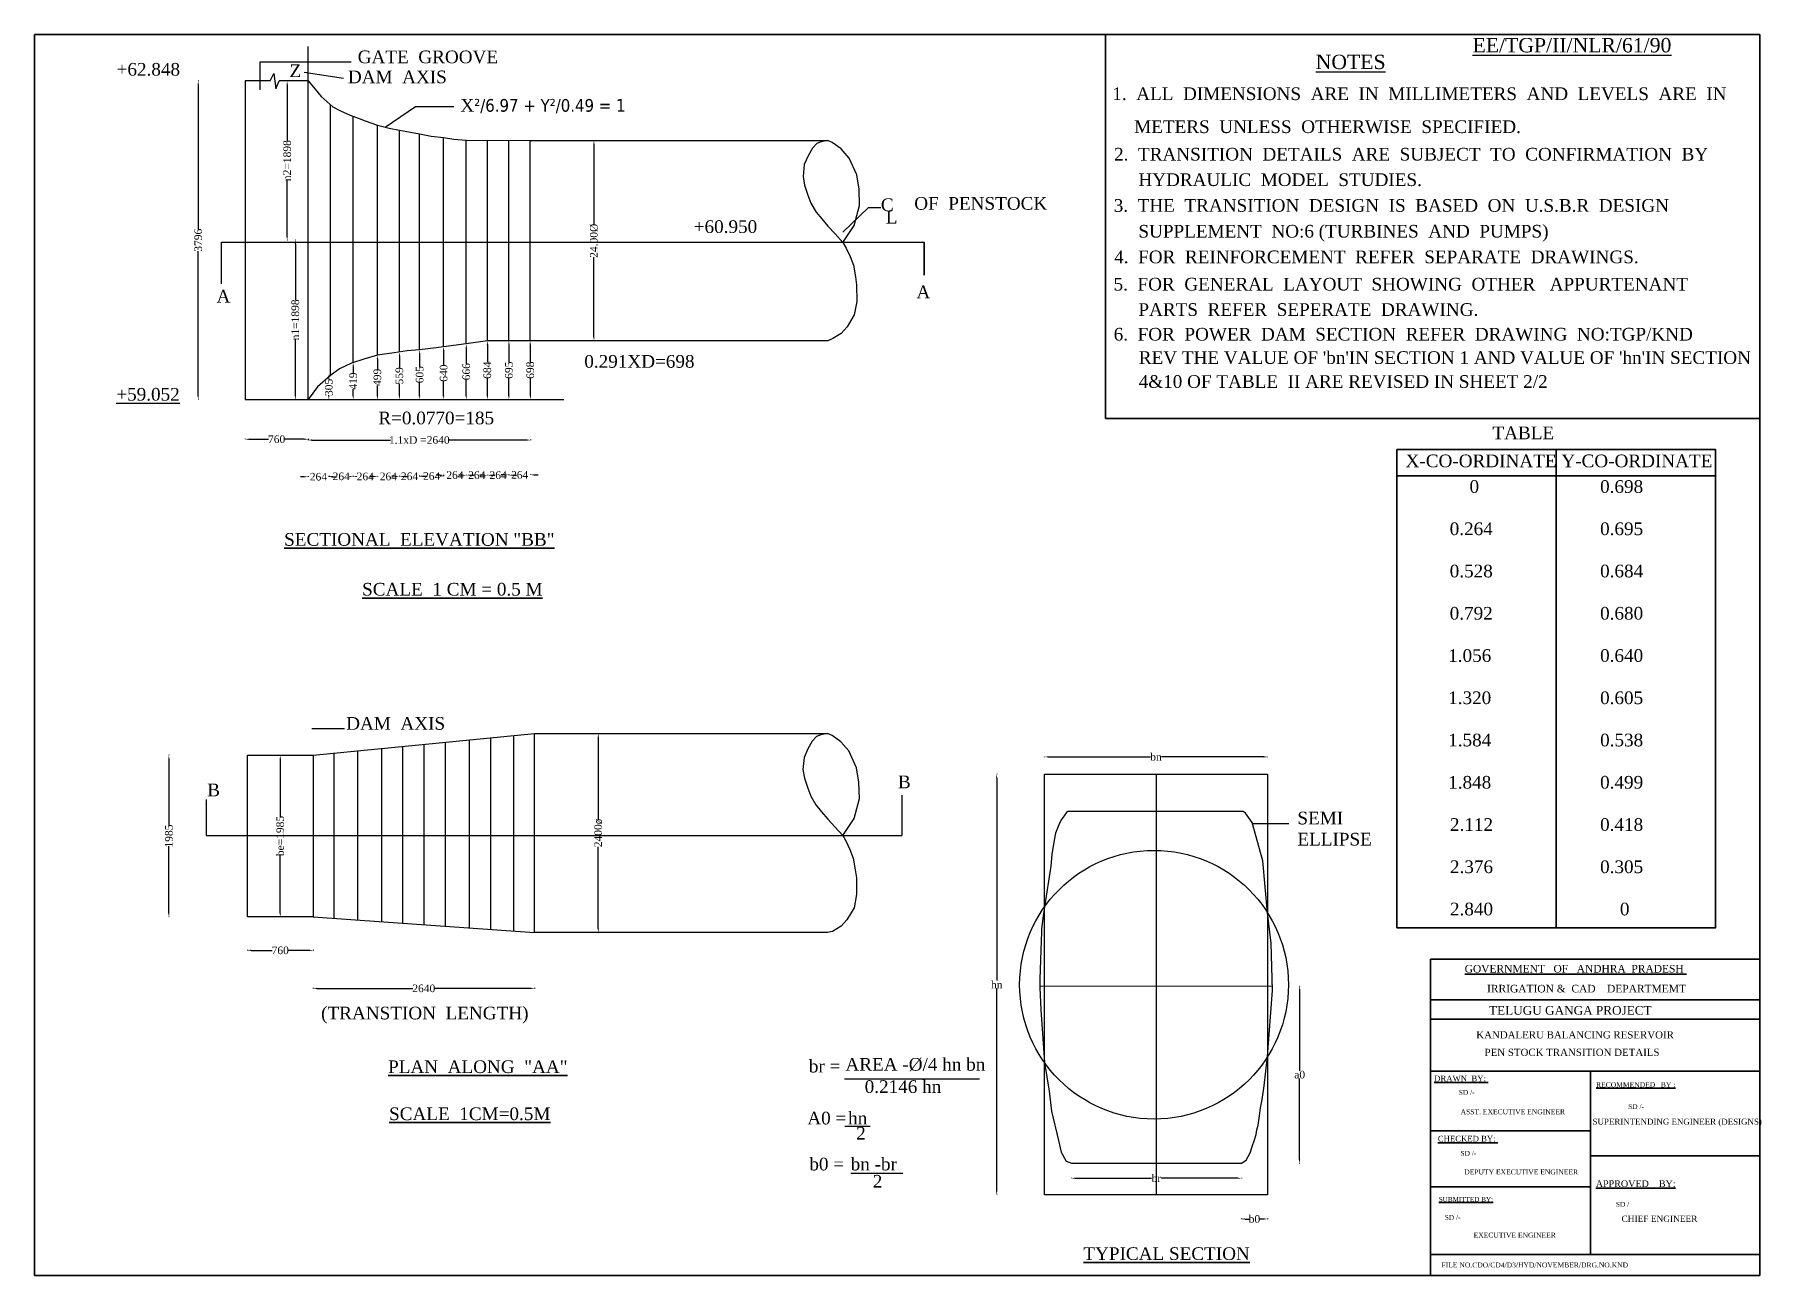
# Model space of a CAD drawing. Header units: millimetres. Extents: x 683 to 21117, y 183 to 14868.
import ezdxf

# ---------------------------------------------------------------- set-up
doc = ezdxf.new("R2010")
doc.units = ezdxf.units.MM
doc.header["$MEASUREMENT"] = 0
for name, color, linetype in [('DIM', 5, 'Continuous'), ('DWG.LINE', 10, 'Continuous'), ('TEXT', 7, 'Continuous')]:
    doc.layers.add(name, color=color, linetype=linetype)
doc.layers.add('TITLE', color=7, linetype='Continuous', lineweight=30)
doc.styles.get("Standard").update_dxf_attribs({"font": 'times.ttf', "height": 90})
doc.dimstyles.get("Standard").update_dxf_attribs({"dimtxt": 90, "dimasz": 45, "dimexe": 0.18, "dimexo": 0.0625, "dimgap": 0.09, "dimtad": 0, "dimtih": 1, "dimtoh": 1, "dimdec": 0, "dimzin": 0, "dimdsep": 46, "dimtxsty": 'Standard', "dimcen": 300, "dimclrd": 5, "dimclre": 5, "dimclrt": 4, "dimadec": 0, "dimazin": 0, "dimtfac": 1, "dimtdec": 0, "dimtofl": 0, "dimtmove": 0, "dimatfit": 3, "dimfxl": 0, "dimtolj": 1, "dimtzin": 0, "dimarcsym": 0})

msp = doc.modelspace()

# ---------------------------------------------------------------- texts
at = {"layer": 'TEXT'}
for s, height, p in [('%%UEE/TGP/II/NLR/61/90', 169.95, (17698.8, 14657.3)), ('%%UNOTES', 169.95, (15842.7, 14459.3)), ('1.  ALL  DIMENSIONS  ARE  IN  MILLIMETERS  AND  LEVELS  ARE  IN', 150, (13435.8, 14092.8)), ('METERS  UNLESS  OTHERWISE  SPECIFIED.', 150, (13694.9, 13702.7)), ('2.  TRANSITION  DETAILS  ARE  SUBJECT  TO  CONFIRMATION  BY', 150, (13457, 13377)), ('     HYDRAULIC  MODEL  STUDIES.', 150, (13461.7, 13075.7)), ('3.  THE  TRANSITION  DESIGN  IS  BASED  ON  U.S.B.R  DESIGN', 150, (13452.8, 12770.5)), ('     SUPPLEMENT  NO:6 (TURBINES  AND  PUMPS)', 150, (13461.7, 12465.5)), ('4.  FOR  REINFORCEMENT  REFER  SEPARATE  DRAWINGS.', 150, (13458.3, 12161.9)), ('5.  FOR  GENERAL  LAYOUT  SHOWING  OTHER   APPURTENANT', 150, (13451.1, 11839)), ('     PARTS  REFER  SEPERATE  DRAWING.', 150, (13461.7, 11538.7)), ('6.  FOR  POWER  DAM  SECTION  REFER  DRAWING  NO:TGP/KND', 150, (13452.2, 11246.8)), ("REV THE VALUE OF 'bn'IN SECTION 1 AND VALUE OF 'hn'IN SECTION  ", 150, (13749.6, 10970)), ('4&10 OF TABLE  II ARE REVISED IN SHEET 2/2', 150, (13748.3, 10687.1)), ('TABLE', 150, (17934.6, 10079.1)), ('    0', 150, (17436.4, 9444.3)), ('0.698', 150, (19208, 9444.3)), ('0.264', 150, (17428.4, 8944.3)), ('0.695', 150, (19208, 8944.3)), ('0.528', 150, (17428.4, 8444.3)), ('0.684', 150, (19208, 8444.3)), ('0.792', 150, (17428.4, 7944.3)), ('0.680', 150, (19208, 7944.3)), ('1.056', 150, (17410.4, 7444.3)), ('0.640', 150, (19208, 7444.3)), ('1.320', 150, (17410.4, 6944.3)), ('0.605', 150, (19208, 6944.3)), ('1.584', 150, (17410.4, 6444.3)), ('0.538', 150, (19208, 6444.3)), ('1.848', 150, (17410.4, 5944.3)), ('0.499', 150, (19208, 5944.3)), ('2.112', 150, (17431.6, 5444.3)), ('0.418', 150, (19208, 5444.3)), ('2.376', 150, (17431.6, 4944.3)), ('0.305', 150, (19208, 4944.3)), ('2.840', 150, (17431.6, 4444.3)), ('    0', 150, (19216, 4444.3))]:
    msp.add_text(s, height=height, dxfattribs=at).set_placement(p)
at = {"layer": 'TEXT', "ltscale": 0.2, "char_height": 150, "attachment_point": 1}
for s, insert in [('+62.848', (1654, 14531.9)), ('Z', (3700.3, 14514.3)), ('GATE  GROOVE', (4506.8, 14678.8)), ('DAM  AXIS', (4390.7, 14441.9)), ('X{\\fTahoma|b0|i0|c0|p34;²/6.97 + Y²/0.49 = 1}', (5722, 14105)), ('\\pi-450,l450,t450;  C', (10584.2, 12928.9)), ('\\pi-450,l450,t450;  OF  PENSTOCK', (10979.3, 12945.1)), ('+60.950', (8483.3, 12670.3)), ('\\pi-450,l450,t450;  L', (10642.3, 12781.5)), ('A', (11118.8, 11897.2)), ('A', (2836.6, 11846.2)), ('0.291XD=698', (7188.2, 11075.2)), ('{\\L+59.052}', (1650.6, 10685.8)), ('R=0.0770=185', (4751.4, 10405.4)), ('DAM  AXIS', (4370.7, 6791.2)), ('B', (2726.4, 6003.1)), ('B', (10900.1, 6098.4)), ('SEMI\\PELLIPSE', (15626.2, 5671.1)), ('(TRANSTION  LENGTH)', (4074.1, 3363.4)), ('br = ', (9845.1, 2735.2)), (' AREA -%%C/4 hn bn', (10221.7, 2756.4)), ('0.2146 hn', (10506, 2492.8)), ('A0 =', (9827.2, 2120.5)), ('hn', (10309.9, 2120.5)), ('2', (10405.8, 1941.7)), ('b0 =', (9851.4, 1576.5)), ('bn -br', (10340.3, 1576.5)), ('2', (10601.3, 1372.5))]:
    msp.add_mtext(s, dxfattribs=dict(at, insert=insert))
at = {"layer": 'TEXT', "ltscale": 0.2, "insert": (16906, 9897.8), "char_height": 150, "width": 5006.484, "attachment_point": 1}
msp.add_mtext('X-CO-ORDINATE Y-CO-ORDINATE', dxfattribs=at)
at = {"layer": 'TITLE', "lineweight": 30}
for s, height, p in [('%%UGOVERNMENT   OF   ANDHRA  PRADESH ', 89.755, (17605.8, 3767.8)), ('IRRIGATION &  CAD    DEPARTMEMT ', 89.755, (17870.6, 3532.5)), ('TELUGU GANGA PROJECT', 103.25, (17894, 3268.2)), ('KANDALERU BALANCING RESERVOIR', 85.216, (17742.8, 2987.6)), ('PEN STOCK TRANSITION DETAILS', 85.216, (17840.9, 2780.8)), ('%%UDRAWN  BY; ', 68.177, (17245, 2479.7)), ('%%URECOMMENDED   BY :', 58.508, (19160.4, 2410.8)), ('SD /-', 57.11, (17536.5, 2320.8)), ('ASST. EXECUTIVE ENGINEER', 58.59, (17557.6, 2090.6)), ('SD /-', 57.11, (19540, 2152.6)), ('SUPERINTENDING ENGINEER (DESIGNS)', 69.809, (19118.8, 1968.1)), ('%%UCHECKED BY: ', 68.177, (17287.9, 1767.3)), ('SD /-', 57.11, (17556.2, 1599.7)), ('DEPUTY EXECUTIVE ENGINEER', 58.59, (17600.5, 1378.3)), ('%%UAPPROVED    BY;', 78.666, (19157.2, 1229.7)), ('%%USUBMITTED BY;', 55.067, (17299.1, 1055.9)), ('SD /', 57.11, (19394.4, 995.8)), ('SD /-', 57.11, (17369.3, 841.1)), ('CHIEF ENGINEER', 73.042, (19461.9, 816.9)), ('EXECUTIVE ENGINEER', 58.59, (17711.7, 631.2)), ('FILE NO.CDO/CD4/D3/HYD/NOVEMBER/DRG.NO.KND', 58.59, (17331.8, 277.9))]:
    msp.add_text(s, height=height, dxfattribs=at).set_placement(p)
at = {"layer": 'TITLE', "ltscale": 0.2, "char_height": 150, "attachment_point": 1}
for s, insert in [('{\\LSECTIONAL  ELEVATION "BB"}', (3636.6, 8968.5)), ('{\\LSCALE  1 CM = 0.5 M}', (4559.2, 8378.8)), ('{\\LPLAN  ALONG  "AA"}', (4866.4, 2728.5)), ('{\\LSCALE  1CM=0.5M}', (4878.1, 2171.4)), ('{\\LTYPICAL SECTION}', (13093.6, 516.3))]:
    msp.add_mtext(s, dxfattribs=dict(at, insert=insert))

# ---------------------------------------------------------------- blocks, each defined once
blk = doc.blocks.new('*D2')
at = {"layer": 'Defpoints', "color": 0, "ltscale": 0.2}
for p in [(3979, 4426), (6599, 4426), (6599, 3580)]:
    blk.add_point(p, dxfattribs=at)
at = {"layer": 'DIM', "color": 5, "lineweight": -2, "ltscale": 0.2}
for p, q in [((3979, 3585), (3979, 3580)), ((4024, 3580), (5160, 3580)), ((6554, 3580), (5418, 3580)), ((6599, 3585), (6599, 3580))]:
    blk.add_line(p, q, dxfattribs=at)
at = {"layer": 'DIM', "color": 5, "ltscale": 0.2}
for points in [[(4024, 3588), (4024, 3573), (3979, 3580)], [(6554, 3588), (6554, 3573), (6599, 3580)]]:
    blk.add_solid(points, dxfattribs=at)
at = {"layer": 'DIM', "color": 4, "ltscale": 0.2, "insert": (5289, 3580), "char_height": 90, "attachment_point": 5}
blk.add_mtext('\\A1;2640', dxfattribs=at)
blk = doc.blocks.new('*D3')
at = {"layer": 'Defpoints', "color": 0, "ltscale": 0.2}
for p in [(3202, 4426), (3979, 4426), (3979, 4030)]:
    blk.add_point(p, dxfattribs=at)
at = {"layer": 'DIM', "color": 5, "lineweight": -2, "ltscale": 0.2}
for p, q in [((3202, 4035), (3202, 4030)), ((3247, 4030), (3496, 4030)), ((3934, 4030), (3685, 4030)), ((3979, 4035), (3979, 4030))]:
    blk.add_line(p, q, dxfattribs=at)
at = {"layer": 'DIM', "color": 5, "ltscale": 0.2}
for points in [[(3247, 4038), (3247, 4023), (3202, 4030)], [(3934, 4038), (3934, 4023), (3979, 4030)]]:
    blk.add_solid(points, dxfattribs=at)
at = {"layer": 'DIM', "color": 4, "ltscale": 0.2, "insert": (3590, 4030), "char_height": 90, "attachment_point": 5}
blk.add_mtext('\\A1;760', dxfattribs=at)
blk = doc.blocks.new('*D4')
at = {"layer": 'Defpoints', "color": 0, "ltscale": 0.2}
for p in [(3202, 6339), (2273, 4426), (3202, 4426)]:
    blk.add_point(p, dxfattribs=at)
at = {"layer": 'DIM', "color": 5, "lineweight": -2, "ltscale": 0.2}
for p, q in [((2278, 6339), (2273, 6339)), ((2273, 6294), (2273, 5503)), ((2273, 4471), (2273, 5262)), ((2278, 4426), (2273, 4426))]:
    blk.add_line(p, q, dxfattribs=at)
at = {"layer": 'DIM', "color": 5, "ltscale": 0.2}
for points in [[(2265, 6294), (2280, 6294), (2273, 6339)], [(2265, 4471), (2280, 4471), (2273, 4426)]]:
    blk.add_solid(points, dxfattribs=at)
at = {"layer": 'DIM', "color": 4, "ltscale": 0.2, "insert": (2273, 5383), "char_height": 90, "attachment_point": 5, "rotation": 90}
blk.add_mtext('\\A1;1985', dxfattribs=at)
blk = doc.blocks.new('*D5')
at = {"layer": 'Defpoints', "color": 0, "ltscale": 0.2}
for p in [(6599, 6595), (7354, 6595), (6599, 4242)]:
    blk.add_point(p, dxfattribs=at)
at = {"layer": 'DIM', "color": 5, "lineweight": -2, "ltscale": 0.2}
for p, q in [((7349, 6595), (7354, 6595)), ((7354, 6550), (7354, 5582)), ((7354, 4287), (7354, 5255)), ((7349, 4242), (7354, 4242))]:
    blk.add_line(p, q, dxfattribs=at)
at = {"layer": 'DIM', "color": 5, "ltscale": 0.2}
for points in [[(7346, 6550), (7361, 6550), (7354, 6595)], [(7346, 4287), (7361, 4287), (7354, 4242)]]:
    blk.add_solid(points, dxfattribs=at)
at = {"layer": 'DIM', "color": 4, "ltscale": 0.2, "insert": (7354, 5419), "char_height": 90, "attachment_point": 5, "rotation": 90}
blk.add_mtext('\\A1;2400{\\fTahoma|b0|i0|c0|p34;ø}', dxfattribs=at)
blk = doc.blocks.new('*D6')
at = {"layer": 'Defpoints', "color": 0, "ltscale": 0.2}
for p in [(12634, 6114), (12068, 1139), (12634, 1139)]:
    blk.add_point(p, dxfattribs=at)
at = {"layer": 'DIM', "color": 5, "lineweight": -2, "ltscale": 0.2}
for p, q in [((12073, 6114), (12068, 6114)), ((12068, 6069), (12068, 3672)), ((12068, 1184), (12068, 3580)), ((12073, 1139), (12068, 1139))]:
    blk.add_line(p, q, dxfattribs=at)
at = {"layer": 'DIM', "color": 5, "ltscale": 0.2}
for points in [[(12060, 6069), (12075, 6069), (12068, 6114)], [(12060, 1184), (12075, 1184), (12068, 1139)]]:
    blk.add_solid(points, dxfattribs=at)
at = {"layer": 'DIM', "color": 4, "ltscale": 0.2, "insert": (12068, 3626), "char_height": 90, "attachment_point": 5}
blk.add_mtext('\\A1;hn', dxfattribs=at)
blk = doc.blocks.new('*D7')
at = {"layer": 'Defpoints', "color": 0, "ltscale": 0.2}
for p in [(12952, 1510), (14963, 1510), (14963, 1333)]:
    blk.add_point(p, dxfattribs=at)
at = {"layer": 'DIM', "color": 5, "lineweight": -2, "ltscale": 0.2}
for p, q in [((12952, 1338), (12952, 1333)), ((12997, 1333), (13901, 1333)), ((14918, 1333), (14014, 1333)), ((14963, 1338), (14963, 1333))]:
    blk.add_line(p, q, dxfattribs=at)
at = {"layer": 'DIM', "color": 5, "ltscale": 0.2}
for points in [[(12997, 1341), (12997, 1326), (12952, 1333)], [(14918, 1341), (14918, 1326), (14963, 1333)]]:
    blk.add_solid(points, dxfattribs=at)
at = {"layer": 'DIM', "color": 4, "ltscale": 0.2, "insert": (13957, 1333), "char_height": 90, "attachment_point": 5}
blk.add_mtext('\\A1;br', dxfattribs=at)
blk = doc.blocks.new('*D8')
at = {"layer": 'Defpoints', "color": 0, "ltscale": 0.2}
for p in [(14963, 1139), (15273, 1139), (14963, 851)]:
    blk.add_point(p, dxfattribs=at)
at = {"layer": 'DIM', "color": 5, "lineweight": -2, "ltscale": 0.2}
for p, q in [((14963, 856), (14963, 851)), ((15008, 851), (15054, 851)), ((15228, 851), (15182, 851)), ((15273, 856), (15273, 851))]:
    blk.add_line(p, q, dxfattribs=at)
at = {"layer": 'DIM', "color": 5, "ltscale": 0.2}
for points in [[(15008, 859), (15008, 844), (14963, 851)], [(15228, 859), (15228, 844), (15273, 851)]]:
    blk.add_solid(points, dxfattribs=at)
at = {"layer": 'DIM', "color": 4, "ltscale": 0.2, "insert": (15118, 851), "char_height": 90, "attachment_point": 5}
blk.add_mtext('\\A1;b0', dxfattribs=at)
blk = doc.blocks.new('*D9')
at = {"layer": 'Defpoints', "color": 0, "ltscale": 0.2}
for p in [(14964, 3608), (15653, 3608), (14963, 1510)]:
    blk.add_point(p, dxfattribs=at)
at = {"layer": 'DIM', "color": 5, "lineweight": -2, "ltscale": 0.2}
for p, q in [((15648, 3608), (15653, 3608)), ((15653, 3563), (15653, 2605)), ((15653, 1555), (15653, 2513)), ((15648, 1510), (15653, 1510))]:
    blk.add_line(p, q, dxfattribs=at)
at = {"layer": 'DIM', "color": 5, "ltscale": 0.2}
for points in [[(15646, 3563), (15661, 3563), (15653, 3608)], [(15645, 1555), (15660, 1555), (15653, 1510)]]:
    blk.add_solid(points, dxfattribs=at)
at = {"layer": 'DIM', "color": 4, "ltscale": 0.2, "insert": (15653, 2559), "char_height": 90, "attachment_point": 5}
blk.add_mtext('\\A1;a0', dxfattribs=at)
blk = doc.blocks.new('*D10')
at = {"layer": 'Defpoints', "color": 0, "ltscale": 0.2}
for p in [(15273, 6320), (12634, 6114), (15273, 6114)]:
    blk.add_point(p, dxfattribs=at)
at = {"layer": 'DIM', "color": 5, "lineweight": -2, "ltscale": 0.2}
for p, q in [((12634, 6315), (12634, 6320)), ((12679, 6320), (13887, 6320)), ((15228, 6320), (14020, 6320)), ((15273, 6315), (15273, 6320))]:
    blk.add_line(p, q, dxfattribs=at)
at = {"layer": 'DIM', "color": 5, "ltscale": 0.2}
for points in [[(12679, 6327), (12679, 6312), (12634, 6320)], [(15228, 6327), (15228, 6312), (15273, 6320)]]:
    blk.add_solid(points, dxfattribs=at)
at = {"layer": 'DIM', "color": 4, "ltscale": 0.2, "insert": (13953, 6320), "char_height": 90, "attachment_point": 5}
blk.add_mtext('\\A1;bn', dxfattribs=at)
blk = doc.blocks.new('*D11')
at = {"layer": 'Defpoints', "color": 0, "ltscale": 0.2}
for p in [(3175, 10549), (3920, 10549), (3920, 10079)]:
    blk.add_point(p, dxfattribs=at)
at = {"layer": 'DIM', "color": 5, "lineweight": -2, "ltscale": 0.2}
for p, q in [((3175, 10084), (3175, 10078)), ((3220, 10079), (3453, 10079)), ((3875, 10079), (3643, 10079)), ((3920, 10084), (3920, 10078))]:
    blk.add_line(p, q, dxfattribs=at)
at = {"layer": 'DIM', "color": 5, "ltscale": 0.2}
for points in [[(3220, 10086), (3220, 10071), (3175, 10079)], [(3875, 10086), (3875, 10071), (3920, 10079)]]:
    blk.add_solid(points, dxfattribs=at)
at = {"layer": 'DIM', "color": 4, "ltscale": 0.2, "insert": (3548, 10079), "char_height": 90, "attachment_point": 5}
blk.add_mtext('\\A1;760', dxfattribs=at)
blk = doc.blocks.new('*D12')
at = {"layer": 'Defpoints', "color": 0, "ltscale": 0.2}
for p in [(3920, 10549), (6551, 10549), (6551, 10069)]:
    blk.add_point(p, dxfattribs=at)
at = {"layer": 'DIM', "color": 5, "lineweight": -2, "ltscale": 0.2}
for p, q in [((3920, 10074), (3920, 10069)), ((3965, 10069), (4894, 10069)), ((6506, 10069), (5577, 10069)), ((6551, 10074), (6551, 10069))]:
    blk.add_line(p, q, dxfattribs=at)
at = {"layer": 'DIM', "color": 5, "ltscale": 0.2}
for points in [[(3965, 10077), (3965, 10062), (3920, 10069)], [(6506, 10077), (6506, 10062), (6551, 10069)]]:
    blk.add_solid(points, dxfattribs=at)
at = {"layer": 'DIM', "color": 4, "ltscale": 0.2, "insert": (5236, 10069), "char_height": 90, "attachment_point": 5}
blk.add_mtext('\\A1;1.1xD =2640', dxfattribs=at)
blk = doc.blocks.new('*D13')
at = {"layer": 'Defpoints', "color": 0, "ltscale": 0.2}
for p in [(4185, 10835), (4165, 10549), (4185, 10549)]:
    blk.add_point(p, dxfattribs=at)
at = {"layer": 'DIM', "color": 5, "ltscale": 0.2}
for p, q in [((4170, 10835), (4165, 10835)), ((4170, 10549), (4165, 10549))]:
    blk.add_line(p, q, dxfattribs=at)
at = {"layer": 'DIM', "color": 5, "lineweight": -2, "ltscale": 0.2}
for p, q in [((4165, 10790), (4165, 10785)), ((4165, 10594), (4165, 10599))]:
    blk.add_line(p, q, dxfattribs=at)
at = {"layer": 'DIM', "color": 5, "ltscale": 0.2}
for points in [[(4157, 10790), (4172, 10790), (4165, 10835)], [(4157, 10594), (4172, 10594), (4165, 10549)]]:
    blk.add_solid(points, dxfattribs=at)
at = {"layer": 'DIM', "color": 4, "ltscale": 0.2, "insert": (4165, 10692), "char_height": 90, "attachment_point": 5, "rotation": 90}
blk.add_mtext('\\A1;305', dxfattribs=at)
blk = doc.blocks.new('*D14')
at = {"layer": 'Defpoints', "color": 0, "ltscale": 0.2}
for p in [(4454, 10986), (4454, 10549), (4454, 10549)]:
    blk.add_point(p, dxfattribs=at)
at = {"layer": 'DIM', "color": 5, "ltscale": 0.2}
for p, q in [((4454, 10986), (4453, 10986)), ((4454, 10549), (4453, 10549))]:
    blk.add_line(p, q, dxfattribs=at)
at = {"layer": 'DIM', "color": 5, "lineweight": -2, "ltscale": 0.2}
for p, q in [((4454, 10941), (4454, 10863)), ((4454, 10594), (4454, 10671))]:
    blk.add_line(p, q, dxfattribs=at)
at = {"layer": 'DIM', "color": 5, "ltscale": 0.2}
for points in [[(4446, 10941), (4461, 10941), (4454, 10986)], [(4446, 10594), (4461, 10594), (4454, 10549)]]:
    blk.add_solid(points, dxfattribs=at)
at = {"layer": 'DIM', "color": 4, "ltscale": 0.2, "insert": (4454, 10767), "char_height": 90, "attachment_point": 5, "rotation": 90}
blk.add_mtext('\\A1;419', dxfattribs=at)
blk = doc.blocks.new('*D15')
at = {"layer": 'Defpoints', "color": 0, "ltscale": 0.2}
for p in [(4740, 11073), (4740, 10549), (4740, 10549)]:
    blk.add_point(p, dxfattribs=at)
at = {"layer": 'DIM', "color": 5, "ltscale": 0.2}
for p, q in [((4740, 11073), (4739, 11073)), ((4740, 10549), (4739, 10549))]:
    blk.add_line(p, q, dxfattribs=at)
at = {"layer": 'DIM', "color": 5, "lineweight": -2, "ltscale": 0.2}
for p, q in [((4740, 11028), (4740, 10907)), ((4740, 10594), (4740, 10715))]:
    blk.add_line(p, q, dxfattribs=at)
at = {"layer": 'DIM', "color": 5, "ltscale": 0.2}
for points in [[(4732, 11028), (4747, 11028), (4740, 11073)], [(4732, 10594), (4747, 10594), (4740, 10549)]]:
    blk.add_solid(points, dxfattribs=at)
at = {"layer": 'DIM', "color": 4, "ltscale": 0.2, "insert": (4740, 10811), "char_height": 90, "attachment_point": 5, "rotation": 90}
blk.add_mtext('\\A1;499', dxfattribs=at)
blk = doc.blocks.new('*D16')
at = {"layer": 'Defpoints', "color": 0, "ltscale": 0.2}
for p in [(5000, 11109), (5000, 10549), (5000, 10549)]:
    blk.add_point(p, dxfattribs=at)
at = {"layer": 'DIM', "color": 5, "ltscale": 0.2}
for p, q in [((5000, 11109), (5000, 11109)), ((5000, 10549), (5000, 10549))]:
    blk.add_line(p, q, dxfattribs=at)
at = {"layer": 'DIM', "color": 5, "lineweight": -2, "ltscale": 0.2}
for p, q in [((5000, 11064), (5000, 10923)), ((5000, 10594), (5000, 10735))]:
    blk.add_line(p, q, dxfattribs=at)
at = {"layer": 'DIM', "color": 5, "ltscale": 0.2}
for points in [[(4993, 11064), (5008, 11064), (5000, 11109)], [(4993, 10594), (5008, 10594), (5000, 10549)]]:
    blk.add_solid(points, dxfattribs=at)
at = {"layer": 'DIM', "color": 4, "ltscale": 0.2, "insert": (5000, 10829), "char_height": 90, "attachment_point": 5, "rotation": 90}
blk.add_mtext('\\A1;559', dxfattribs=at)
blk = doc.blocks.new('*D17')
at = {"layer": 'Defpoints', "color": 0, "ltscale": 0.2}
for p in [(5240, 11136), (5240, 10549), (5240, 10549)]:
    blk.add_point(p, dxfattribs=at)
at = {"layer": 'DIM', "color": 5, "ltscale": 0.2}
for p, q in [((5240, 11136), (5240, 11136)), ((5240, 10549), (5240, 10549))]:
    blk.add_line(p, q, dxfattribs=at)
at = {"layer": 'DIM', "color": 5, "lineweight": -2, "ltscale": 0.2}
for p, q in [((5240, 11091), (5240, 10935)), ((5240, 10594), (5240, 10750))]:
    blk.add_line(p, q, dxfattribs=at)
at = {"layer": 'DIM', "color": 5, "ltscale": 0.2}
for points in [[(5232, 11091), (5247, 11091), (5240, 11136)], [(5232, 10594), (5247, 10594), (5240, 10549)]]:
    blk.add_solid(points, dxfattribs=at)
at = {"layer": 'DIM', "color": 4, "ltscale": 0.2, "insert": (5240, 10843), "char_height": 90, "attachment_point": 5, "rotation": 90}
blk.add_mtext('\\A1;605', dxfattribs=at)
blk = doc.blocks.new('*D18')
at = {"layer": 'Defpoints', "color": 0, "ltscale": 0.2}
for p in [(5524, 11174), (5524, 10549), (5524, 10549)]:
    blk.add_point(p, dxfattribs=at)
at = {"layer": 'DIM', "color": 5, "ltscale": 0.2}
for p, q in [((5524, 11174), (5524, 11174)), ((5524, 10549), (5524, 10549))]:
    blk.add_line(p, q, dxfattribs=at)
at = {"layer": 'DIM', "color": 5, "lineweight": -2, "ltscale": 0.2}
for p, q in [((5524, 11129), (5524, 10956)), ((5524, 10594), (5524, 10767))]:
    blk.add_line(p, q, dxfattribs=at)
at = {"layer": 'DIM', "color": 5, "ltscale": 0.2}
for points in [[(5516, 11129), (5531, 11129), (5524, 11174)], [(5516, 10594), (5531, 10594), (5524, 10549)]]:
    blk.add_solid(points, dxfattribs=at)
at = {"layer": 'DIM', "color": 4, "ltscale": 0.2, "insert": (5524, 10861), "char_height": 90, "attachment_point": 5, "rotation": 90}
blk.add_mtext('\\A1;640', dxfattribs=at)
blk = doc.blocks.new('*D19')
at = {"layer": 'Defpoints', "color": 0, "ltscale": 0.2}
for p in [(5792, 11207), (5792, 10549), (5792, 10549)]:
    blk.add_point(p, dxfattribs=at)
at = {"layer": 'DIM', "color": 5, "ltscale": 0.2}
for p, q in [((5792, 11207), (5792, 11207)), ((5792, 10549), (5792, 10549))]:
    blk.add_line(p, q, dxfattribs=at)
at = {"layer": 'DIM', "color": 5, "lineweight": -2, "ltscale": 0.2}
for p, q in [((5792, 11162), (5792, 10972)), ((5792, 10594), (5792, 10784))]:
    blk.add_line(p, q, dxfattribs=at)
at = {"layer": 'DIM', "color": 5, "ltscale": 0.2}
for points in [[(5784, 11162), (5799, 11162), (5792, 11207)], [(5784, 10594), (5799, 10594), (5792, 10549)]]:
    blk.add_solid(points, dxfattribs=at)
at = {"layer": 'DIM', "color": 4, "ltscale": 0.2, "insert": (5792, 10878), "char_height": 90, "attachment_point": 5, "rotation": 90}
blk.add_mtext('\\A1;666', dxfattribs=at)
blk = doc.blocks.new('*D20')
at = {"layer": 'Defpoints', "color": 0, "ltscale": 0.2}
for p in [(6041, 11244), (6041, 10549), (6041, 10549)]:
    blk.add_point(p, dxfattribs=at)
at = {"layer": 'DIM', "color": 5, "ltscale": 0.2}
for p, q in [((6041, 11244), (6041, 11244)), ((6041, 10549), (6041, 10549))]:
    blk.add_line(p, q, dxfattribs=at)
at = {"layer": 'DIM', "color": 5, "lineweight": -2, "ltscale": 0.2}
for p, q in [((6041, 11199), (6041, 10991)), ((6041, 10594), (6041, 10802))]:
    blk.add_line(p, q, dxfattribs=at)
at = {"layer": 'DIM', "color": 5, "ltscale": 0.2}
for points in [[(6034, 11199), (6049, 11199), (6041, 11244)], [(6034, 10594), (6049, 10594), (6041, 10549)]]:
    blk.add_solid(points, dxfattribs=at)
at = {"layer": 'DIM', "color": 4, "ltscale": 0.2, "insert": (6041, 10896), "char_height": 90, "attachment_point": 5, "rotation": 90}
blk.add_mtext('\\A1;684', dxfattribs=at)
blk = doc.blocks.new('*D21')
at = {"layer": 'Defpoints', "color": 0, "ltscale": 0.2}
for p in [(6296, 11244), (6296, 10549), (6296, 10549)]:
    blk.add_point(p, dxfattribs=at)
at = {"layer": 'DIM', "color": 5, "ltscale": 0.2}
for p, q in [((6296, 11244), (6296, 11244)), ((6296, 10549), (6296, 10549))]:
    blk.add_line(p, q, dxfattribs=at)
at = {"layer": 'DIM', "color": 5, "lineweight": -2, "ltscale": 0.2}
for p, q in [((6296, 11199), (6296, 10989)), ((6296, 10594), (6296, 10804))]:
    blk.add_line(p, q, dxfattribs=at)
at = {"layer": 'DIM', "color": 5, "ltscale": 0.2}
for points in [[(6289, 11199), (6304, 11199), (6296, 11244)], [(6289, 10594), (6304, 10594), (6296, 10549)]]:
    blk.add_solid(points, dxfattribs=at)
at = {"layer": 'DIM', "color": 4, "ltscale": 0.2, "insert": (6296, 10896), "char_height": 90, "attachment_point": 5, "rotation": 90}
blk.add_mtext('\\A1;695', dxfattribs=at)
blk = doc.blocks.new('*D22')
at = {"layer": 'Defpoints', "color": 0, "ltscale": 0.2}
for p in [(6547, 11244), (6551, 10549), (6551, 10549)]:
    blk.add_point(p, dxfattribs=at)
at = {"layer": 'DIM', "color": 5, "ltscale": 0.2}
for p, q in [((6547, 11244), (6547, 11244)), ((6551, 10549), (6551, 10549))]:
    blk.add_line(p, q, dxfattribs=at)
at = {"layer": 'DIM', "color": 5, "lineweight": -2, "ltscale": 0.2}
for p, q in [((6547, 11199), (6549, 10989)), ((6551, 10594), (6550, 10803))]:
    blk.add_line(p, q, dxfattribs=at)
at = {"layer": 'DIM', "color": 5, "ltscale": 0.2}
for points in [[(6555, 11199), (6540, 11199), (6547, 11244)], [(6558, 10594), (6543, 10594), (6551, 10549)]]:
    blk.add_solid(points, dxfattribs=at)
at = {"layer": 'DIM', "color": 4, "ltscale": 0.2, "insert": (6549, 10896), "char_height": 90, "attachment_point": 5, "rotation": 90}
blk.add_mtext('\\A1;698', dxfattribs=at)
blk = doc.blocks.new('*D23')
at = {"layer": 'Defpoints', "color": 0, "ltscale": 0.2}
for p in [(7302, 13612), (7302, 11244), (7302, 11244)]:
    blk.add_point(p, dxfattribs=at)
at = {"layer": 'DIM', "color": 5, "lineweight": -2, "ltscale": 0.2}
for p, q in [((7302, 13612), (7302, 13612)), ((7302, 13567), (7302, 12622)), ((7302, 11289), (7302, 12235)), ((7302, 11244), (7302, 11244))]:
    blk.add_line(p, q, dxfattribs=at)
at = {"layer": 'DIM', "color": 5, "ltscale": 0.2}
for points in [[(7295, 13567), (7310, 13567), (7302, 13612)], [(7295, 11289), (7310, 11289), (7302, 11244)]]:
    blk.add_solid(points, dxfattribs=at)
at = {"layer": 'DIM', "color": 4, "ltscale": 0.2, "insert": (7302, 12428), "char_height": 90, "attachment_point": 5, "rotation": 90}
blk.add_mtext('\\A1;24.00%%C', dxfattribs=at)
blk = doc.blocks.new('*D24')
at = {"layer": 'Defpoints', "color": 0, "ltscale": 0.2}
for p in [(3920, 12434), (3769, 10549), (3920, 10549)]:
    blk.add_point(p, dxfattribs=at)
at = {"layer": 'DIM', "color": 5, "lineweight": -2, "ltscale": 0.2}
for p, q in [((3774, 12434), (3769, 12434)), ((3769, 12389), (3769, 11724)), ((3769, 10594), (3769, 11259)), ((3774, 10549), (3769, 10549))]:
    blk.add_line(p, q, dxfattribs=at)
at = {"layer": 'DIM', "color": 5, "ltscale": 0.2}
for points in [[(3762, 12389), (3777, 12389), (3769, 12434)], [(3762, 10594), (3777, 10594), (3769, 10549)]]:
    blk.add_solid(points, dxfattribs=at)
at = {"layer": 'DIM', "color": 4, "ltscale": 0.2, "insert": (3769, 11491), "char_height": 90, "attachment_point": 5, "rotation": 90}
blk.add_mtext('\\A1;n1=1898', dxfattribs=at)
blk = doc.blocks.new('*D25')
at = {"layer": 'Defpoints', "color": 0, "ltscale": 0.2}
for p in [(3672, 14319), (3920, 14319), (3920, 12434)]:
    blk.add_point(p, dxfattribs=at)
at = {"layer": 'DIM', "color": 5, "lineweight": -2, "ltscale": 0.2}
for p, q in [((3677, 14319), (3671, 14319)), ((3672, 14274), (3672, 13609)), ((3672, 12479), (3672, 13144)), ((3677, 12434), (3671, 12434))]:
    blk.add_line(p, q, dxfattribs=at)
at = {"layer": 'DIM', "color": 5, "ltscale": 0.2}
for points in [[(3664, 14274), (3679, 14274), (3672, 14319)], [(3664, 12479), (3679, 12479), (3672, 12434)]]:
    blk.add_solid(points, dxfattribs=at)
at = {"layer": 'DIM', "color": 4, "ltscale": 0.2, "insert": (3672, 13376), "char_height": 90, "attachment_point": 5, "rotation": 90}
blk.add_mtext('\\A1;n2=1898', dxfattribs=at)
blk = doc.blocks.new('*D26')
at = {"layer": 'Defpoints', "color": 0, "ltscale": 0.2}
for p in [(2620, 14319), (3175, 14319), (3175, 10549)]:
    blk.add_point(p, dxfattribs=at)
at = {"layer": 'DIM', "color": 5, "lineweight": -2, "ltscale": 0.2}
for p, q in [((2625, 14319), (2619, 14319)), ((2620, 14274), (2620, 12562)), ((2620, 10594), (2620, 12306)), ((2625, 10549), (2619, 10549))]:
    blk.add_line(p, q, dxfattribs=at)
at = {"layer": 'DIM', "color": 5, "ltscale": 0.2}
for points in [[(2612, 14274), (2627, 14274), (2620, 14319)], [(2612, 10594), (2627, 10594), (2620, 10549)]]:
    blk.add_solid(points, dxfattribs=at)
at = {"layer": 'DIM', "color": 4, "ltscale": 0.2, "insert": (2620, 12434), "char_height": 90, "attachment_point": 5, "rotation": 90}
blk.add_mtext('\\A1;3796', dxfattribs=at)
blk = doc.blocks.new('*D27')
at = {"layer": 'Defpoints', "color": 0, "ltscale": 0.2}
for p in [(3920, 10549), (4165, 10549), (3920, 9635)]:
    blk.add_point(p, dxfattribs=at)
at = {"layer": 'DIM', "color": 5, "lineweight": -2, "ltscale": 0.2}
for p, q in [((3875, 9635), (3830, 9635)), ((3920, 9640), (3920, 9634)), ((4165, 9640), (4165, 9634)), ((4210, 9635), (4255, 9635))]:
    blk.add_line(p, q, dxfattribs=at)
at = {"layer": 'DIM', "color": 5, "ltscale": 0.2}
for points in [[(3875, 9642), (3875, 9627), (3920, 9635)], [(4210, 9642), (4210, 9627), (4165, 9635)]]:
    blk.add_solid(points, dxfattribs=at)
at = {"layer": 'DIM', "color": 4, "ltscale": 0.2, "insert": (4042, 9635), "char_height": 90, "attachment_point": 5}
blk.add_mtext('\\A1;264', dxfattribs=at)
blk = doc.blocks.new('*D28')
at = {"layer": 'Defpoints', "color": 0, "ltscale": 0.2}
for p in [(4170, 10717), (4453, 10717), (4453, 9639)]:
    blk.add_point(p, dxfattribs=at)
at = {"layer": 'DIM', "color": 5, "lineweight": -2, "ltscale": 0.2}
for p, q in [((4170, 9644), (4170, 9638)), ((4215, 9639), (4216, 9639)), ((4408, 9639), (4408, 9639)), ((4453, 9644), (4453, 9638))]:
    blk.add_line(p, q, dxfattribs=at)
at = {"layer": 'DIM', "color": 5, "ltscale": 0.2}
for points in [[(4215, 9646), (4215, 9631), (4170, 9639)], [(4408, 9646), (4408, 9631), (4453, 9639)]]:
    blk.add_solid(points, dxfattribs=at)
at = {"layer": 'DIM', "color": 4, "ltscale": 0.2, "insert": (4312, 9639), "char_height": 90, "attachment_point": 5}
blk.add_mtext('\\A1;264', dxfattribs=at)
blk = doc.blocks.new('*D29')
at = {"layer": 'Defpoints', "color": 0, "ltscale": 0.2}
for p in [(4454, 10549), (4739, 10549), (4739, 9638)]:
    blk.add_point(p, dxfattribs=at)
at = {"layer": 'DIM', "color": 5, "lineweight": -2, "ltscale": 0.2}
for p, q in [((4454, 9643), (4454, 9638)), ((4499, 9638), (4500, 9638)), ((4694, 9638), (4693, 9638)), ((4739, 9643), (4739, 9638))]:
    blk.add_line(p, q, dxfattribs=at)
at = {"layer": 'DIM', "color": 5, "ltscale": 0.2}
for points in [[(4499, 9646), (4499, 9631), (4454, 9638)], [(4694, 9646), (4694, 9631), (4739, 9638)]]:
    blk.add_solid(points, dxfattribs=at)
at = {"layer": 'DIM', "color": 4, "ltscale": 0.2, "insert": (4597, 9638), "char_height": 90, "attachment_point": 5}
blk.add_mtext('\\A1;264', dxfattribs=at)
blk = doc.blocks.new('*D30')
at = {"layer": 'Defpoints', "color": 0, "ltscale": 0.2}
for p in [(4740, 10549), (5000, 10549), (5000, 9638)]:
    blk.add_point(p, dxfattribs=at)
at = {"layer": 'DIM', "color": 5, "lineweight": -2, "ltscale": 0.2}
for p, q in [((4695, 9638), (4650, 9638)), ((4740, 9643), (4740, 9638)), ((5000, 9643), (5000, 9638)), ((5045, 9638), (5090, 9638))]:
    blk.add_line(p, q, dxfattribs=at)
at = {"layer": 'DIM', "color": 5, "ltscale": 0.2}
for points in [[(4695, 9646), (4695, 9631), (4740, 9638)], [(5045, 9646), (5045, 9631), (5000, 9638)]]:
    blk.add_solid(points, dxfattribs=at)
at = {"layer": 'DIM', "color": 4, "ltscale": 0.2, "insert": (4870, 9638), "char_height": 90, "attachment_point": 5}
blk.add_mtext('\\A1;264', dxfattribs=at)
blk = doc.blocks.new('*D31')
at = {"layer": 'Defpoints', "color": 0, "ltscale": 0.2}
for p in [(5000, 10549), (5240, 10549), (5240, 9640)]:
    blk.add_point(p, dxfattribs=at)
at = {"layer": 'DIM', "color": 5, "lineweight": -2, "ltscale": 0.2}
for p, q in [((4955, 9640), (4910, 9640)), ((5000, 9645), (5000, 9639)), ((5240, 9645), (5240, 9639)), ((5285, 9640), (5330, 9640))]:
    blk.add_line(p, q, dxfattribs=at)
at = {"layer": 'DIM', "color": 5, "ltscale": 0.2}
for points in [[(4955, 9647), (4955, 9632), (5000, 9640)], [(5285, 9647), (5285, 9632), (5240, 9640)]]:
    blk.add_solid(points, dxfattribs=at)
at = {"layer": 'DIM', "color": 4, "ltscale": 0.2, "insert": (5120, 9640), "char_height": 90, "attachment_point": 5}
blk.add_mtext('\\A1;264', dxfattribs=at)
blk = doc.blocks.new('*D32')
at = {"layer": 'Defpoints', "color": 0, "ltscale": 0.2}
for p in [(5240, 10549), (5524, 10549), (5524, 9643)]:
    blk.add_point(p, dxfattribs=at)
at = {"layer": 'DIM', "color": 5, "lineweight": -2, "ltscale": 0.2}
for p, q in [((5240, 9648), (5240, 9643)), ((5285, 9643), (5286, 9643)), ((5479, 9643), (5478, 9643)), ((5524, 9648), (5524, 9643))]:
    blk.add_line(p, q, dxfattribs=at)
at = {"layer": 'DIM', "color": 5, "ltscale": 0.2}
for points in [[(5285, 9651), (5285, 9636), (5240, 9643)], [(5479, 9651), (5479, 9636), (5524, 9643)]]:
    blk.add_solid(points, dxfattribs=at)
at = {"layer": 'DIM', "color": 4, "ltscale": 0.2, "insert": (5382, 9643), "char_height": 90, "attachment_point": 5}
blk.add_mtext('\\A1;264', dxfattribs=at)
blk = doc.blocks.new('*D33')
at = {"layer": 'Defpoints', "color": 0, "ltscale": 0.2}
for p in [(5524, 10549), (5792, 10549), (5792, 9654)]:
    blk.add_point(p, dxfattribs=at)
at = {"layer": 'DIM', "color": 5, "lineweight": -2, "ltscale": 0.2}
for p, q in [((5479, 9654), (5434, 9654)), ((5524, 9659), (5524, 9654)), ((5792, 9659), (5792, 9654)), ((5837, 9654), (5882, 9654))]:
    blk.add_line(p, q, dxfattribs=at)
at = {"layer": 'DIM', "color": 5, "ltscale": 0.2}
for points in [[(5479, 9662), (5479, 9647), (5524, 9654)], [(5837, 9662), (5837, 9647), (5792, 9654)]]:
    blk.add_solid(points, dxfattribs=at)
at = {"layer": 'DIM', "color": 4, "ltscale": 0.2, "insert": (5658, 9654), "char_height": 90, "attachment_point": 5}
blk.add_mtext('\\A1;264', dxfattribs=at)
blk = doc.blocks.new('*D34')
at = {"layer": 'Defpoints', "color": 0, "ltscale": 0.2}
for p in [(5792, 10549), (6041, 10549), (6041, 9653)]:
    blk.add_point(p, dxfattribs=at)
at = {"layer": 'DIM', "color": 5, "lineweight": -2, "ltscale": 0.2}
for p, q in [((5747, 9653), (5702, 9653)), ((5792, 9658), (5792, 9653)), ((6041, 9658), (6041, 9653)), ((6086, 9653), (6131, 9653))]:
    blk.add_line(p, q, dxfattribs=at)
at = {"layer": 'DIM', "color": 5, "ltscale": 0.2}
for points in [[(5747, 9661), (5747, 9646), (5792, 9653)], [(6086, 9661), (6086, 9646), (6041, 9653)]]:
    blk.add_solid(points, dxfattribs=at)
at = {"layer": 'DIM', "color": 4, "ltscale": 0.2, "insert": (5916, 9653), "char_height": 90, "attachment_point": 5}
blk.add_mtext('\\A1;264', dxfattribs=at)
blk = doc.blocks.new('*D35')
at = {"layer": 'Defpoints', "color": 0, "ltscale": 0.2}
for p in [(6041, 10549), (6296, 10549), (6296, 9653)]:
    blk.add_point(p, dxfattribs=at)
at = {"layer": 'DIM', "color": 5, "lineweight": -2, "ltscale": 0.2}
for p, q in [((5996, 9653), (5951, 9653)), ((6041, 9658), (6041, 9653)), ((6296, 9658), (6296, 9653)), ((6341, 9653), (6386, 9653))]:
    blk.add_line(p, q, dxfattribs=at)
at = {"layer": 'DIM', "color": 5, "ltscale": 0.2}
for points in [[(5996, 9661), (5996, 9646), (6041, 9653)], [(6341, 9661), (6341, 9646), (6296, 9653)]]:
    blk.add_solid(points, dxfattribs=at)
at = {"layer": 'DIM', "color": 4, "ltscale": 0.2, "insert": (6169, 9653), "char_height": 90, "attachment_point": 5}
blk.add_mtext('\\A1;264', dxfattribs=at)
blk = doc.blocks.new('*D36')
at = {"layer": 'Defpoints', "color": 0, "ltscale": 0.2}
for p in [(6296, 10549), (6551, 10549), (6551, 9657)]:
    blk.add_point(p, dxfattribs=at)
at = {"layer": 'DIM', "color": 5, "lineweight": -2, "ltscale": 0.2}
for p, q in [((6251, 9657), (6206, 9657)), ((6296, 9662), (6296, 9657)), ((6551, 9662), (6551, 9657)), ((6596, 9657), (6641, 9657))]:
    blk.add_line(p, q, dxfattribs=at)
at = {"layer": 'DIM', "color": 5, "ltscale": 0.2}
for points in [[(6251, 9665), (6251, 9650), (6296, 9657)], [(6596, 9665), (6596, 9650), (6551, 9657)]]:
    blk.add_solid(points, dxfattribs=at)
at = {"layer": 'DIM', "color": 4, "ltscale": 0.2, "insert": (6424, 9657), "char_height": 90, "attachment_point": 5}
blk.add_mtext('\\A1;264', dxfattribs=at)
blk = doc.blocks.new('*D37')
at = {"layer": 'Defpoints', "color": 0, "ltscale": 0.2}
for p in [(3590, 6339), (3590, 4426), (3590, 4426)]:
    blk.add_point(p, dxfattribs=at)
at = {"layer": 'DIM', "color": 5, "lineweight": -2, "ltscale": 0.2}
for p, q in [((3590, 6339), (3591, 6339)), ((3590, 6294), (3590, 5612)), ((3590, 4471), (3590, 5154)), ((3590, 4426), (3590, 4426))]:
    blk.add_line(p, q, dxfattribs=at)
at = {"layer": 'DIM', "color": 5, "ltscale": 0.2}
for points in [[(3583, 6294), (3598, 6294), (3590, 6339)], [(3583, 4471), (3598, 4471), (3590, 4426)]]:
    blk.add_solid(points, dxfattribs=at)
at = {"layer": 'DIM', "color": 4, "ltscale": 0.2, "insert": (3590, 5383), "char_height": 90, "attachment_point": 5, "rotation": 90}
blk.add_mtext('\\A1;be=1985', dxfattribs=at)

# ---------------------------------------------------------------- dimensions: what is measured, and where the dimension line sits
at = {"layer": 'DIM', "color": 1, "ltscale": 0.2}
for p1, p2, distance, text, picture, middle in [((3175.2, 10548.9), (3175.2, 14319), 555.5, '3796', '*D26', (2619.7, 12434)), ((3920.3, 12434), (3920.3, 14319), 248.8, 'n2=1898', '*D25', (3671.5, 13376.5)), ((7302.4, 13612.4), (7302.4, 11243.9), 0, '24.00%%C', '*D23', (7302.4, 12428.2)), ((3920.3, 12434), (3920.3, 10548.9), -151, 'n1=1898', '*D24', (3769.3, 11491.4)), ((6599.1, 4242.3), (6599.1, 6595), -754.5, '2400{\\fTahoma|b0|i0|c0|p34;ø}', '*D5', (7353.7, 5418.6)), ((3201.6, 6339), (3201.6, 4426.3), -928.8, '1985', '*D4', (2272.8, 5382.6)), ((3590.4, 6339), (3590.4, 4426.3), 0, 'be=1985', '*D37', (3590.4, 5382.6))]:
    dim = msp.add_aligned_dim(p1=p1, p2=p2, distance=distance, text=text, dimstyle='Standard', dxfattribs=at)
    dim.commit()
    dim.dimension.update_dxf_attribs({"geometry": picture, "text_midpoint": middle, "text_rotation": 90})
for p1, p2, distance, text, picture, middle in [((6041.1, 11243.9), (6041.1, 10548.9), 0, '684', '*D20', (6041.1, 10896.4)), ((6547.2, 11243.9), (6551, 10548.9), 0, '698', '*D22', (6549.1, 10896.4)), ((4739.5, 11073), (4739.5, 10548.9), 0, '499', '*D15', (4739.5, 10810.9)), ((5000.3, 11109.1), (5000.3, 10548.9), 0, '559', '*D16', (5000.3, 10829)), ((5239.8, 11136.3), (5239.8, 10548.9), 0, '605', '*D17', (5239.8, 10842.6)), ((5523.8, 11173.7), (5523.8, 10548.9), 0, '640', '*D18', (5523.8, 10861.3)), ((5791.9, 11207), (5791.9, 10548.9), 0, '666', '*D19', (5791.9, 10877.9)), ((4185.2, 10834.9), (4185.2, 10548.9), -20.3, '305', '*D13', (4164.8, 10691.9)), ((4453.7, 10985.8), (4453.7, 10548.9), 0, '419', '*D14', (4453.7, 10767.3))]:
    dim = msp.add_aligned_dim(p1=p1, p2=p2, distance=distance, text=text, dimstyle='Standard', override={"dimlwe": 65535}, dxfattribs=at)
    dim.commit()
    dim.dimension.update_dxf_attribs({"geometry": picture, "text_midpoint": middle, "text_rotation": 90})
dim = msp.add_aligned_dim(p1=(6296.1, 11243.9), p2=(6296.1, 10548.9), distance=0, dimstyle='Standard', override={"dimlwe": 65535}, dxfattribs=at)
dim.commit()
dim.dimension.update_dxf_attribs({"geometry": '*D21', "text_midpoint": (6296.1, 10896.4), "text_rotation": 90})
for p1, p2, distance, text, picture, middle in [((4169.8, 10717.3), (4453.5, 10717.3), -1078.7, '264', '*D28', (4311.7, 9638.6)), ((3175.2, 10548.9), (3920.3, 10548.9), -470.2, '760', '*D11', (3547.8, 10078.7)), ((4164.7, 10548.9), (3920.3, 10548.9), 914.3, '264', '*D27', (4042.5, 9634.6)), ((3920.3, 10548.9), (6551, 10548.9), -479.9, '1.1xD =2640', '*D12', (5235.6, 10069)), ((4739.5, 10548.9), (5000.1, 10548.9), -910.4, '264', '*D30', (4869.8, 9638.5)), ((12633.7, 6113.8), (15272.9, 6113.8), 206, 'bn', '*D10', (13953.3, 6319.8)), ((12633.7, 6113.8), (12633.7, 1138.8), -566, 'hn', '*D6', (12067.7, 3626.3)), ((3201.6, 4426.3), (3979.2, 4426.3), -395.8, '760', '*D3', (3590.4, 4030.5)), ((3979.2, 4426.3), (6599.1, 4426.3), -846.1, '2640', '*D2', (5289.2, 3580.2)), ((14963.2, 1510.4), (14963.7, 3608.3), -689.4, 'a0', '*D9', (15652.8, 2559.2)), ((12951.6, 1510.4), (14963.2, 1510.4), -177, 'br', '*D7', (13957.4, 1333.5)), ((15272.9, 1138.8), (14963.1, 1138.8), 287.3, 'b0', '*D8', (15118, 851.4))]:
    dim = msp.add_aligned_dim(p1=p1, p2=p2, distance=distance, text=text, dimstyle='Standard', dxfattribs=at)
    dim.commit()
    dim.dimension.update_dxf_attribs({"geometry": picture, "text_midpoint": middle})
for base, p1, p2, angle, picture, middle in [((4739.4, 9638.5), (4453.7, 10548.9), (4739.4, 10548.9), 0, '*D29', (4596.5, 9638.5)), ((5239.8, 9639.6), (5000.1, 10548.9), (5239.8, 10548.9), 0, '*D31', (5120, 9639.6)), ((5523.6, 9643), (5239.7, 10548.9), (5523.6, 10548.9), 0, '*D32', (5381.6, 9643)), ((5791.8, 9654.2), (5523.8, 10548.9), (5791.8, 10548.9), 0, '*D33', (5657.8, 9654.2)), ((6040.9, 9653.2), (5791.8, 10548.9), (6040.9, 10548.9), 0, '*D34', (5916.3, 9653.2)), ((6296.1, 9653.2), (6041.1, 10548.9), (6296.1, 10548.9), 0, '*D35', (6168.6, 9653.2)), ((6551, 9657.5), (6296.1, 10548.9), (6551, 10548.9), 360, '*D36', (6423.5, 9657.5))]:
    dim = msp.add_linear_dim(base=base, p1=p1, p2=p2, angle=angle, text='264', dimstyle='Standard', dxfattribs=at)
    dim.commit()
    dim.dimension.update_dxf_attribs({"geometry": picture, "text_midpoint": middle, "dimtype": 161})

# ---------------------------------------------------------------- linework, layer by layer
at = {"layer": 'DIM', "ltscale": 0.2}
for points in [[(2895.9, 11919.1), (2895.9, 12409.2), (11210.9, 12409.2), (11210.9, 12020.5)], [(13953.3, 6113.8), (13953.3, 1138.8)]]:
    msp.add_lwpolyline(points, dxfattribs=at)
at = {"layer": 'DWG.LINE', "color": 1, "ltscale": 0.2}
for p, q in [((3175.2, 14319), (3175.2, 10548.9)), ((3471.9, 14319), (3175.2, 14319)), ((3920.3, 14319), (3575.9, 14319)), ((3920.3, 10548.9), (3920.3, 14319)), ((4185.2, 10834.9), (4185.2, 14037.4)), ((4453.7, 10985.8), (4453.7, 13900.3)), ((4739.5, 11073), (4739.5, 13795.2)), ((5000.3, 11109.1), (5000.3, 13735.5)), ((5239.8, 11136.3), (5239.8, 13691.8)), ((5523.8, 11173.7), (5523.8, 13648.8)), ((5791.9, 11207), (5791.9, 13617)), ((6041.1, 11243.9), (6041.1, 13615.5)), ((6296.1, 11243.9), (6296.1, 13613.9)), ((6547.2, 11243.9), (6547.2, 13612.4)), ((6547.2, 13612.4), (10069.7, 13612.4)), ((10069.7, 11243.9), (6547.2, 11243.9))]:
    msp.add_line(p, q, dxfattribs=at)
at = {"layer": 'DWG.LINE', "ltscale": 0.2}
for p, q in [((6081.6, 4278.6), (6081.6, 6544.4)), ((6353.6, 4259.5), (6353.6, 6571)), ((6599.1, 6595), (10067.6, 6595)), ((6599.1, 4242.3), (6599.1, 6595)), ((3201.6, 6339), (3979.2, 6339)), ((3201.6, 4426.3), (3201.6, 6339)), ((3979.2, 6339), (3979.2, 4426.3)), ((4227.8, 4408.8), (4227.8, 6363.3)), ((4507.9, 4389.1), (4507.9, 6390.7)), ((4791.9, 4369.2), (4791.9, 6418.4)), ((5040, 4351.8), (5040, 6442.6)), ((5292, 4334.1), (5292, 6467.3)), ((5547.2, 4316.2), (5547.2, 6492.2)), ((5830.1, 4296.3), (5830.1, 6519.8)), ((3979.2, 4426.3), (3201.6, 4426.3)), ((10067.6, 4242.3), (6599.1, 4242.3))]:
    msp.add_line(p, q, dxfattribs=at)
for points in [[(3920.3, 14319), (3920.3, 14725.6)], [(3471.9, 14319), (3513, 14407), (3537.1, 14224.7), (3575.9, 14319)], [(3175.2, 10548.9), (6948, 10548.9)], [(3979.2, 6339), (6599.1, 6595)], [(2712.9, 5387.8), (10946.9, 5387.8)], [(3979.2, 4426.3), (6599.1, 4242.3)]]:
    msp.add_lwpolyline(points, dxfattribs=at)
at = {"layer": 'DWG.LINE', "color": 1, "ltscale": 0.2}
for points in [[(3920.3, 14319), (4002.2, 14221.9), (4074.3, 14136.3), (4146.1, 14072.3), (4212.6, 14012.9), (4304.8, 13965.6), (4419.2, 13912.7), (4523, 13875.4), (4596.8, 13848.9), (4739.5, 13795.2), (4878.1, 13758.8), (5000.3, 13735.5), (5130.5, 13711.7), (5239.8, 13691.8), (5377.3, 13666.7), (5523.8, 13648.8), (5645, 13630.2), (5791.9, 13617), (6547.2, 13612.4)], [(10249.1, 12405.2), (10381.7, 12606.9), (10445.1, 12845.7), (10439.3, 13037.6), (10412.4, 13208.5), (10322, 13406.9), (10227.8, 13514.4), (10122.1, 13591.2), (10069.7, 13612.4), (9990.1, 13599.8), (9939.3, 13579.7), (9887.2, 13521.6), (9836.3, 13434), (9791.1, 13330.6), (9777, 13187.7), (9794.7, 13086.1), (9834.9, 12965.7), (9870.5, 12871.5), (9931.3, 12767.9), (9997.2, 12688.4), (10071.2, 12599.3), (10156.3, 12508.5), (10249.1, 12405.2), (10285, 12341.9), (10333.3, 12241.3), (10372.6, 12138.1), (10397.3, 12001.9), (10410.4, 11906.7), (10412.9, 11709.2), (10382, 11551.7), (10298.6, 11409.6), (10229.2, 11332.1), (10127.8, 11271), (10069.7, 11243.9)], [(6547.2, 11243.9), (6296.1, 11243.9), (6041.1, 11243.9), (5791.9, 11207), (5523.8, 11173.7), (5434.1, 11162.6), (5239.8, 11136.3), (5092.9, 11123.6), (4939.7, 11099.6), (4739.5, 11073), (4579.7, 11026.7), (4433.3, 10979.2), (4291.9, 10910.7), (4185.2, 10834.9), (4029.5, 10700.7), (3920.3, 10548.9)], [(10247, 5387.8), (10379.6, 5589.5), (10442.9, 5828.3), (10437.2, 6020.2), (10410.3, 6191), (10319.8, 6389.5), (10225.7, 6497), (10120, 6573.7), (10067.6, 6595), (9988, 6582.4), (9937.2, 6562.3), (9885.1, 6504.1), (9834.2, 6416.6), (9789, 6313.2), (9774.8, 6170.3), (9792.6, 6068.7), (9832.8, 5948.2), (9868.4, 5854), (9929.1, 5750.5), (9995.1, 5671), (10069, 5581.9), (10154.1, 5491.1), (10247, 5387.8), (10282.9, 5324.5), (10331.2, 5223.9), (10370.5, 5120.7), (10395.2, 4984.4), (10408.3, 4889.2), (10410.8, 4691.8), (10379.9, 4534.2), (10296.4, 4392.1), (10227, 4314.6), (10125.7, 4253.5), (10067.6, 4242.3)], [(12951.6, 1510.4), (14963.2, 1510.4), (15021.2, 1546.2), (15069.3, 1636), (15091.7, 1707.5), (15116.8, 1787.9), (15137, 1852.4), (15147.1, 1904.3), (15160.3, 1961.7), (15176, 2072.1), (15191.5, 2165.4), (15208.8, 2264.1), (15233.9, 2426.9), (15272.9, 2772.4), (15332.8, 3556.2), (15314.5, 4113.5), (15272.9, 4474.5), (15218.8, 5089.7), (15090.8, 5541.9), (15013.3, 5652.4), (14984.2, 5672.6), (12908.8, 5672.6), (12895.4, 5660.7), (12881.9, 5644.6), (12867.2, 5622), (12853.6, 5604.9), (12832.3, 5573.7), (12802.1, 5514.2), (12765.3, 5417.2), (12747.5, 5332.5), (12719.2, 5166.3), (12709.1, 5024.7), (12633.7, 4544.9), (12615.3, 4411.9), (12606.1, 4345.4), (12599.7, 4283.5), (12598.3, 4247.7), (12594, 4138), (12589.8, 4031.7), (12579.9, 3687.9), (12579.9, 3589.9), (12592, 3327.3), (12633.7, 2702), (12688.9, 2364.4), (12717.3, 2127.1), (12797.9, 1778.6), (12829.4, 1642.5), (12889.5, 1536.4), (12951.6, 1510.4)], [(12579.9, 3608.8), (15331.1, 3608.2)]]:
    msp.add_lwpolyline(points, dxfattribs=at)
msp.add_lwpolyline([(12633.7, 6113.8), (15272.9, 6113.8), (15272.9, 1138.8), (12633.7, 1138.8)], close=True, dxfattribs=at)
msp.add_circle((13929.7, 3623.5), 1590.1, dxfattribs=at)
at = {"layer": 'TEXT', "ltscale": 0.2}
for points in [[(10266.6, 2509.6), (11865.1, 2509.6)], [(10270, 1948.6), (10570.4, 1948.6)], [(10343.6, 1394.1), (10958, 1394.1)]]:
    msp.add_lwpolyline(points, dxfattribs=at)
at = {"layer": 'TITLE', "ltscale": 0.2}
for p, q in [((13357, 10323.2), (13357, 14868.3)), ((21097.4, 10323.2), (13357, 10323.2))]:
    msp.add_line(p, q, dxfattribs=at)
at = {"layer": 'TITLE', "lineweight": 30}
for p, q in [((17200.2, 3924.4), (21097.4, 3924.4)), ((21097.4, 3924.4), (21097.4, 182.8)), ((17200.2, 3444.8), (21097.4, 3444.8)), ((17200.2, 3216.3), (21097.4, 3216.3)), ((17200.2, 2602.2), (21097.4, 2602.2)), ((17208.3, 1893), (19103.8, 1893)), ((17200.2, 1229.9), (19095.7, 1229.9)), ((21097.4, 431.8), (17200.2, 431.8)), ((17200.2, 182.8), (21097.4, 182.8))]:
    msp.add_line(p, q, dxfattribs=at)
at = {"layer": 'TITLE', "ltscale": 0.2}
for points in [[(683, 14868.3), (21097.4, 14868.3), (21097.4, 182.8), (683, 182.8)], [(16803.8, 9957), (20574.2, 9957), (20574.2, 4297.6), (16803.8, 4297.6)]]:
    msp.add_lwpolyline(points, close=True, dxfattribs=at)
for points in [[(18689, 9957), (18689, 4297.6)], [(16803.8, 9644.8), (20574.2, 9644.8)]]:
    msp.add_lwpolyline(points, dxfattribs=at)
at = {"layer": 'TITLE'}
msp.add_lwpolyline([(17200.2, 182.8), (17200.2, 3924.4)], dxfattribs=at)
at = {"layer": 'TITLE', "lineweight": 30}
for points in [[(19095.7, 2602.2), (19095.7, 431.8)], [(19095.7, 1600), (21097.4, 1600)]]:
    msp.add_lwpolyline(points, dxfattribs=at)

msp.set_redraw_order([(e.dxf.handle, doc.entitydb.next_handle()) for e in msp.query("TEXT MTEXT ATTDEF DIMENSION ARC_DIMENSION")])  # texts and dimensions are drawn at this point

# ---------------------------------------------------------------- leaders
at = {"layer": 'DIM', "ltscale": 0.2}
for points in [[(3353.9, 14213.2), (3353.9, 14545.1), (4427.9, 14545.1)], [(3871.6, 14423.7), (4337.5, 14350.5)], [(4830.7, 13771.2), (5191.8, 14015), (5644.6, 14015)], [(10245.6, 12528.8), (10552.3, 12820.1), (10697.1, 12820.1)], [(2895.9, 11919.1), (2895.9, 12409.2)], [(11210.9, 12020.5), (11210.9, 12409.2)], [(3963.7, 6654.7), (4349.8, 6654.7)], [(2712.9, 5817.1), (2712.9, 5387.8)], [(10946.9, 5866.7), (10946.9, 5387.8)], [(15093.9, 5530.9), (15525.3, 5530.9)]]:
    msp.add_leader(points, dimstyle='Standard', override={"dimgap": 0.09, "dimtad": 0}, dxfattribs=at)

doc.saveas('drawing.dxf')
